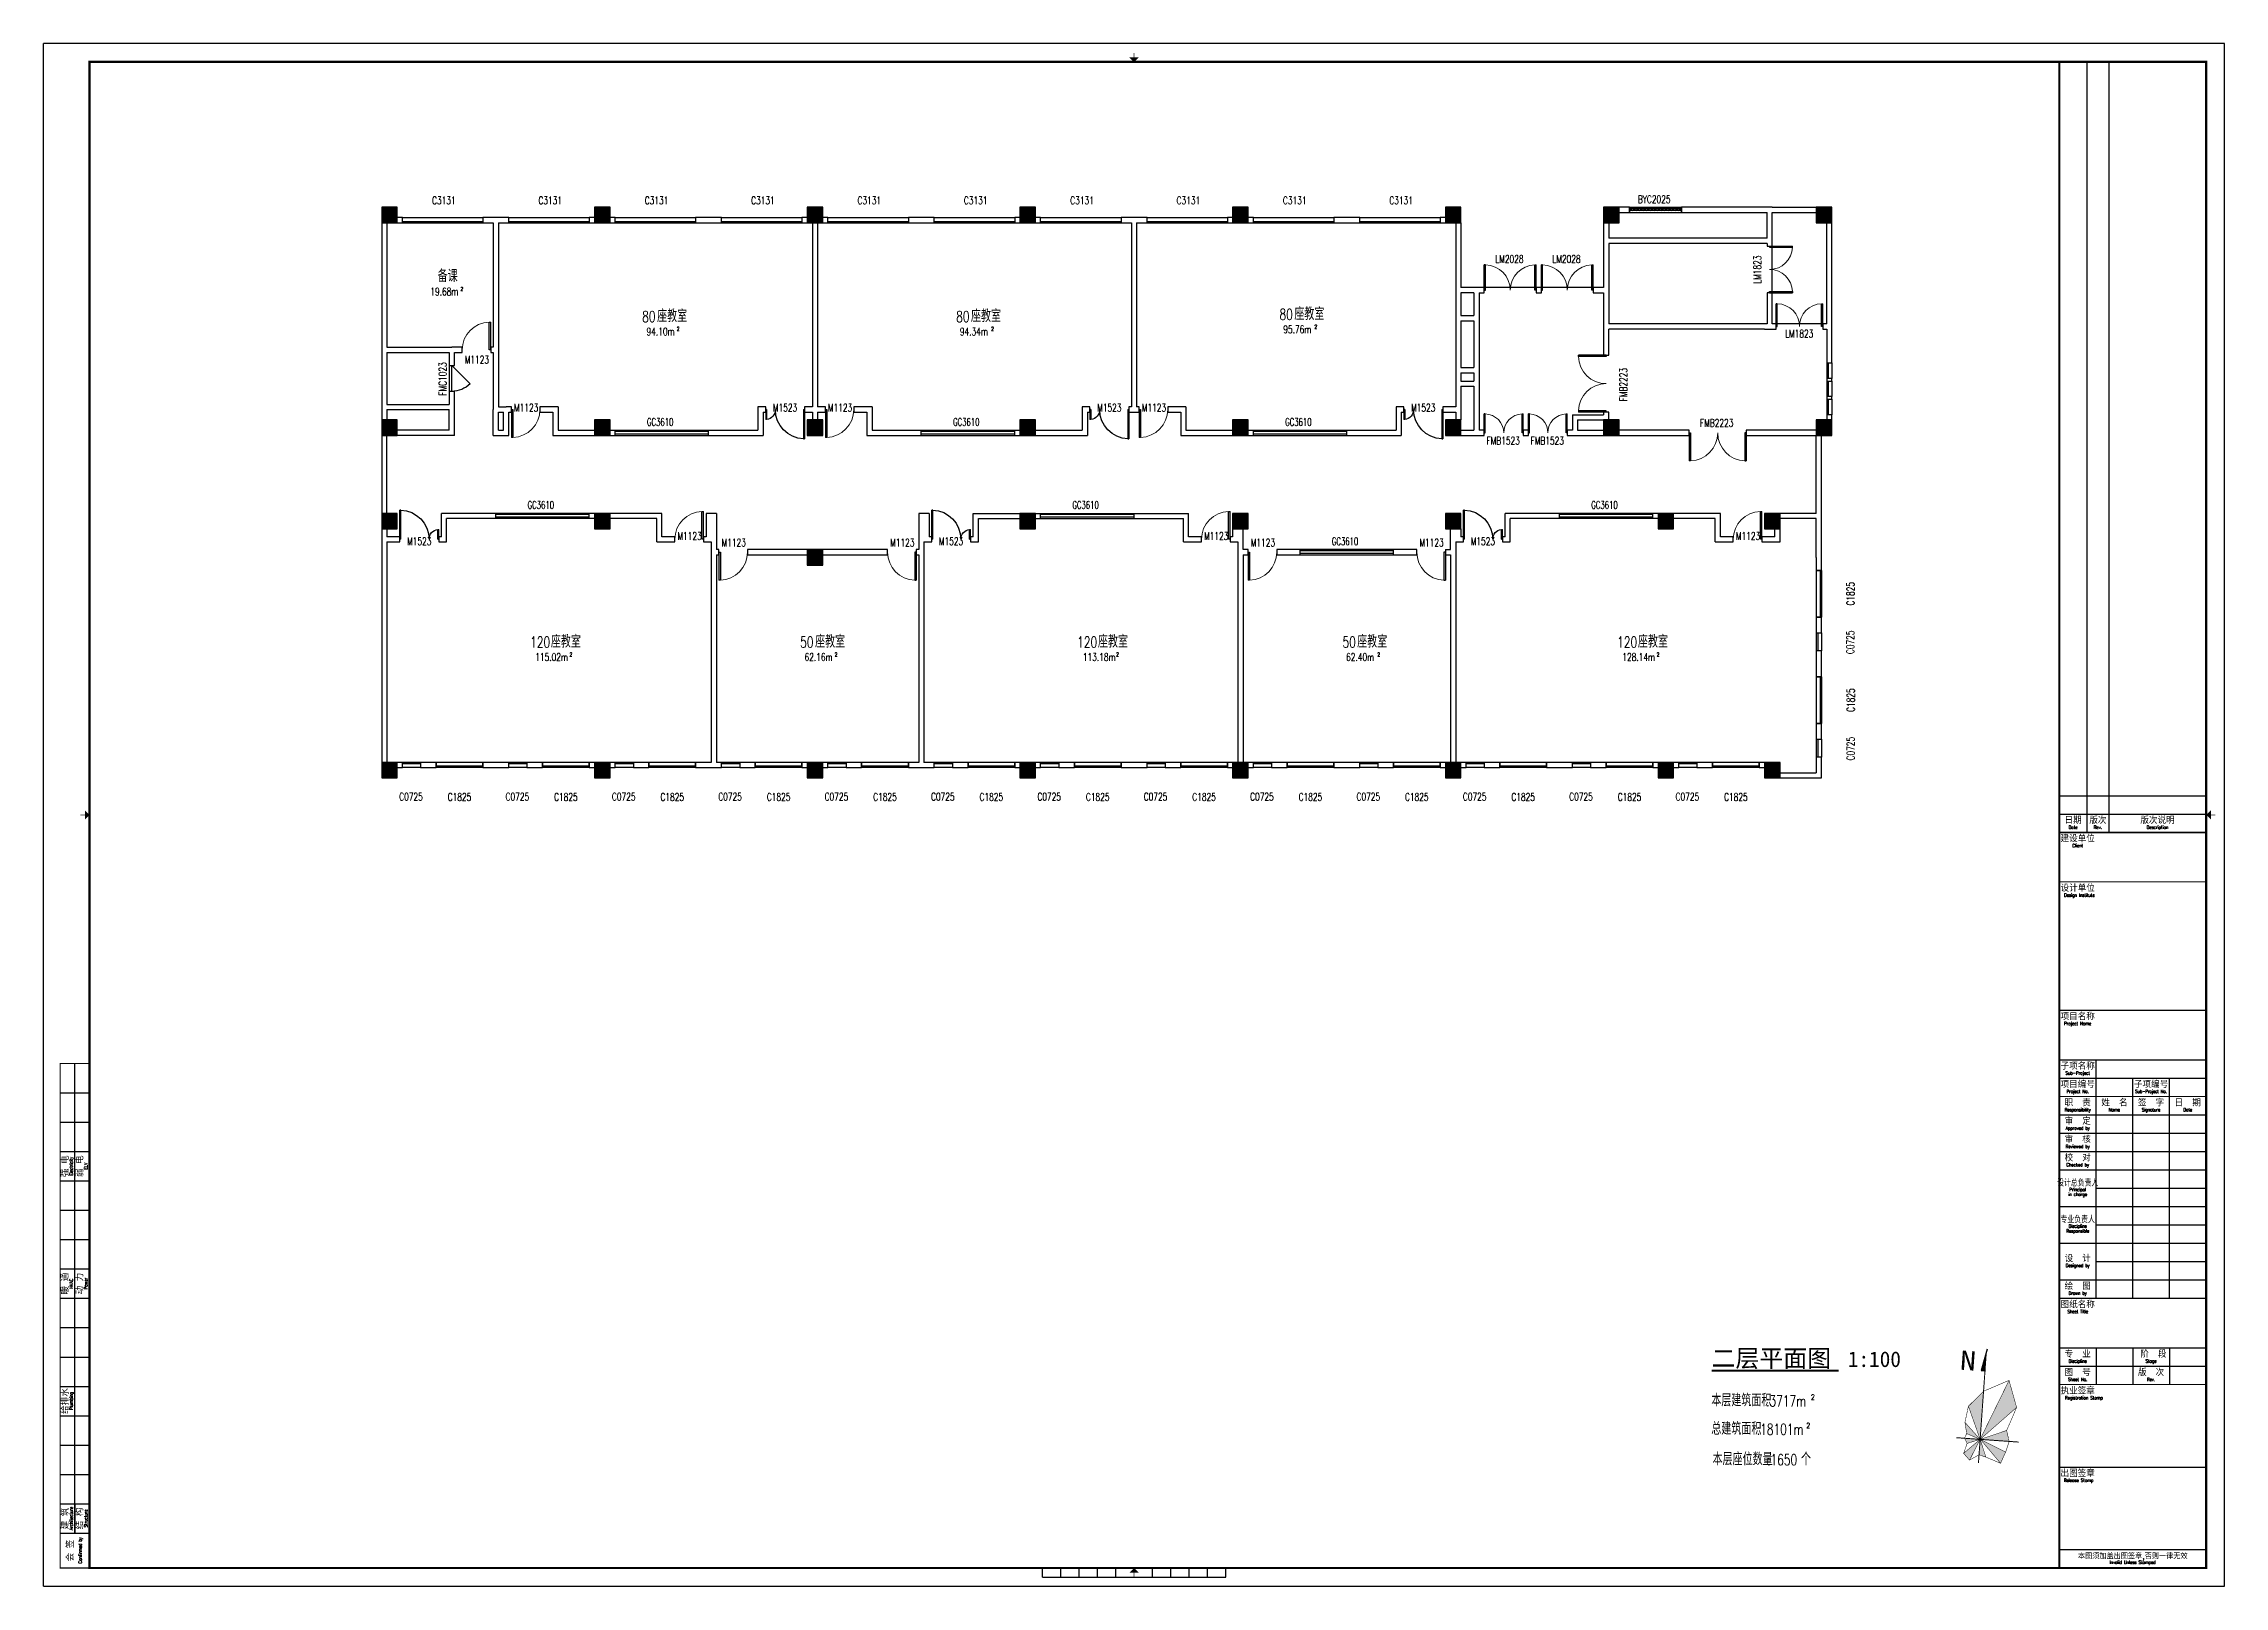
# Model space of a CAD drawing. Header units: millimetres. Extents: x 0 to 192117, y 0 to 134316.
# Drawn here: x 0 to 84062, y 74857 to 134316 of the extents above; entities that cross this region are included whole.
import ezdxf
from ezdxf.enums import TextEntityAlignment as Align

# ---------------------------------------------------------------- set-up
doc = ezdxf.new("R2010")
doc.units = ezdxf.units.MM
doc.linetypes.add('DASH', pattern=[0.35, 0.25, -0.1])
for name, color, linetype in [('COLUMN', 242, 'Continuous'), ('DIM_SYMB', 3, 'Continuous'), ('DOOR', 242, 'Continuous'), ('DOOR_FIRE_TEXT', 7, 'Continuous'), ('FRAME', 7, 'Continuous'), ('PUB_HATCH', 8, 'Continuous'), ('PUB_TEXT', 7, 'Continuous'), ('SPACE', 7, 'Continuous'), ('WALL', 152, 'Continuous'), ('WINDOW', 122, 'Continuous'), ('WINDOW_TEXT', 7, 'Continuous')]:
    doc.layers.add(name, color=color, linetype=linetype)
doc.styles.add('_TCH_DIM', font='SIMPLEX', dxfattribs={"bigfont": 'GBCBIG'})
doc.styles.add('_TCH_SPACE', font='SIMPLEX', dxfattribs={"height": 5, "bigfont": 'GBCBIG'})
doc.styles.add('_TCH_WINDOW', font='SIMPLEX', dxfattribs={"height": 3.5, "bigfont": 'GBCBIG'})
doc.styles.add('TKZ1_tjhts.shx', font='tjromant.shx', dxfattribs={"bigfont": 'tjhts.shx'})
doc.styles.add('TKZ2_tjkts.shx', font='tjromant.shx', dxfattribs={"bigfont": 'tjkts.shx'})
doc.styles.add('仿宋单线', font='tjromans.shx', dxfattribs={"width": 0.65, "bigfont": 'tjhztxt.shx'})
doc.styles.add('竖标题', font='simhei.ttf')
doc.styles.add('黑体', font='simhei.ttf')

msp = doc.modelspace()

# ---------------------------------------------------------------- texts
at = {"layer": 'PUB_TEXT', "style": '黑体'}
for s, height, p in [('二层平面图', 675.9, (64294, 83313)), ('1:100', 600.8, (69550, 83313))]:
    msp.add_text(s, height=height, dxfattribs=at).set_placement(p)
at = {"layer": 'PUB_TEXT', "color": 0, "style": '_TCH_DIM'}
for s, height, p in [('本层建筑面积', 482.3, (64286, 81794, 0)), ('总建筑面积', 482.3, (64286, 80699, 0)), ('本层座位数量', 482.3, (64334, 79526, 0)), ('个', 482, (67740, 79526, 0))]:
    msp.add_text(s, height=height, dxfattribs=at).set_placement(p)
at = {"layer": 'PUB_TEXT', "color": 0, "style": '_TCH_DIM', "width": 0.705882}
for s, height, p in [(':3717m', 425, (66393, 81794, 0)), ('2', 212, (68121, 82044, 0)), (':18101m', 425, (66042, 80699, 0)), ('2', 212, (67942, 80949, 0)), (':1650', 425, (66440, 79526, 0))]:
    msp.add_text(s, height=height, dxfattribs=at).set_placement(p)
at = {"layer": 'SPACE', "style": '_TCH_SPACE'}
for s, p in [('备课', (15190, 125124)), ('座教室', (23649, 123583)), ('座教室', (35747, 123583)), ('座教室', (48212, 123665)), ('座教室', (19553, 111036)), ('座教室', (29738, 111036)), ('座教室', (40642, 111036)), ('座教室', (50634, 111036)), ('座教室', (61456, 111036))]:
    msp.add_text(s, height=482.3, dxfattribs=at).set_placement(p)
at = {"layer": 'SPACE', "style": '_TCH_SPACE', "width": 0.705882}
for s, height, p in [('19.68m', 297.5, (14908, 124612)), ('2', 149, (16068, 124787)), ('80', 425, (23078, 123583)), ('80', 425, (35176, 123583)), ('80', 425, (47641, 123665)), ('94.10m', 297.5, (23243, 123071)), ('2', 149, (24403, 123246)), ('94.34m', 297.5, (35321, 123071)), ('2', 149, (36521, 123246)), ('95.76m', 297.5, (47786, 123153)), ('2', 149, (48986, 123328)), ('120', 425, (18753, 111036)), ('50', 425, (29166, 111036)), ('120', 425, (39842, 111036)), ('50', 425, (50063, 111036)), ('120', 425, (60656, 111036)), ('115.02m', 297.5, (18952, 110524)), ('2', 149, (20272, 110699)), ('62.16m', 297.5, (29332, 110524)), ('2', 149, (30492, 110699)), ('113.18m', 297.5, (40062, 110524)), ('2', 149, (41342, 110699)), ('62.40m', 297.5, (50208, 110524)), ('2', 149, (51408, 110699)), ('128.14m', 297.5, (60856, 110524)), ('2', 149, (62176, 110699))]:
    msp.add_text(s, height=height, dxfattribs=at).set_placement(p)

# ---------------------------------------------------------------- blocks, each defined once
blk = doc.blocks.new('TJAD_TK_A0_A')
at = {"layer": 'FRAME'}
for p, q in [((1188.9, 841.1), (-0.1, 841.1)), ((-0.1, 0.1), (-0.1, 841.1)), ((1188.9, 0.1), (1188.9, 841.1)), ((1113.9, 831.1), (1113.9, 411.1)), ((1125.9, 831.1), (1125.9, 411.1)), ((1098.9, 431.1), (1178.9, 431.1)), ((1098.9, 421.1), (1178.9, 421.1)), ((1098.9, 411.1), (1178.9, 411.1)), ((1098.9, 287.1), (1178.9, 287.1)), ((1118.9, 157.1), (1118.9, 287.1)), ((16.9, 29.1), (16.9, 285.1)), ((1098.9, 277.1), (1178.9, 277.1)), ((1138.9, 157.1), (1138.9, 277.1)), ((1158.9, 157.1), (1158.9, 277.1)), ((8.9, 269.1), (24.9, 269.1)), ((8.9, 253.1), (24.9, 253.1)), ((1098.9, 257.1), (1178.9, 257.1)), ((1098.9, 247.1), (1178.9, 247.1)), ((8.9, 237.1), (24.9, 237.1)), ((1098.9, 237.1), (1178.9, 237.1)), ((1098.9, 227.1), (1178.9, 227.1)), ((8.9, 221.1), (24.9, 221.1)), ((1118.9, 217.1), (1178.9, 217.1)), ((8.9, 205.1), (24.9, 205.1)), ((1098.9, 207.1), (1178.9, 207.1)), ((1118.9, 197.1), (1178.9, 197.1)), ((8.9, 189.1), (24.9, 189.1)), ((1098.9, 187.1), (1178.9, 187.1)), ((8.9, 173.1), (24.9, 173.1)), ((1098.9, 167.1), (1178.9, 167.1)), ((1118.9, 177.1), (1178.9, 177.1)), ((8.9, 157.1), (24.9, 157.1)), ((8.9, 141.1), (24.9, 141.1)), ((8.9, 125.1), (24.9, 125.1)), ((1098.9, 130.1), (1178.9, 130.1)), ((1098.9, 120.1), (1178.9, 120.1)), ((1118.9, 130.1), (1118.9, 110.1)), ((1138.9, 130.1), (1138.9, 110.1)), ((1158.9, 130.1), (1158.9, 110.1)), ((8.9, 109.1), (24.9, 109.1)), ((8.9, 93.1), (24.9, 93.1)), ((8.9, 77.1), (24.9, 77.1)), ((8.9, 61.1), (24.9, 61.1)), ((1098.9, 65.1), (1178.9, 65.1)), ((8.9, 45.1), (24.9, 45.1)), ((16.9, 45.1), (16.9, 29.1)), ((8.9, 29.1), (24.9, 29.1)), ((1098.9, 20.1), (1178.9, 20.1)), ((-0.1, 0.1), (1188.9, 0.1)), ((544.4, 5.1), (544.4, 10.1)), ((544.4, 5.1), (644.4, 5.1)), ((554.4, 5.1), (554.4, 10.1)), ((564.4, 5.1), (564.4, 10.1)), ((574.4, 5.1), (574.4, 10.1)), ((584.4, 5.1), (584.4, 10.1)), ((604.4, 5.1), (604.4, 10.1)), ((614.4, 5.1), (614.4, 10.1)), ((624.4, 5.1), (624.4, 10.1)), ((634.4, 5.1), (634.4, 10.1)), ((644.4, 5.1), (644.4, 10.1))]:
    blk.add_line(p, q, dxfattribs=at)
for points, const_width in [([(594.4, 833.5), (594.4, 836)], 0.3), ([(1098.9, 831.1), (1098.9, 10.1)], 1), ([(22.4, 420.6), (19.9, 420.6)], 0.3), ([(1181.5, 420.6), (1184, 420.6)], 0.3), ([(1098.9, 411.1), (1178.9, 411.1)], 0.6), ([(1098.9, 384.1), (1178.9, 384.1)], 0.6), ([(1098.9, 314.1), (1178.9, 314.1)], 0.6), ([(24.9, 10.1), (8.9, 10.1), (8.9, 285.1), (24.9, 285.1)], 0.6), ([(1098.9, 267.1), (1178.9, 267.1)], 0.6), ([(1098.9, 157.1), (1178.9, 157.1)], 0.6), ([(1098.9, 110.1), (1178.9, 110.1)], 0.6), ([(594.4, 7.6), (594.4, 5.1)], 0.3)]:
    blk.add_lwpolyline(points, dxfattribs=dict(at, const_width=const_width))
at = {"layer": 'FRAME', "const_width": 1.2}
blk.add_lwpolyline([(1178.9, 10.1), (1178.9, 831.1), (24.9, 831.1), (24.9, 10.1)], close=True, dxfattribs=at)
at = {"layer": 'FRAME'}
for points in [[(591.9, 833.5), (596.9, 833.5), (594.4, 831)], [(22.4, 418.1), (22.4, 423.1), (24.9, 420.6)], [(1181.5, 418.1), (1181.5, 423.1), (1179, 420.6)], [(596.9, 7.6), (591.9, 7.6), (594.4, 10.1)]]:
    blk.add_solid(points, dxfattribs=at)
at = {"style": 'TKZ1_tjhts.shx'}
for tag, p, height, flags in [('ClientChinese_001', (977.8, 443.6), 5, 8), ('ClientChinese_002', (1013.7, 434.7), 5, 8), ('DescriptionChineseA_001', (1089.5, 425.9), 3.6, 8), ('RevA', (1115.2, 424.6), 3, 8), ('ProjectNameChinese_001', (992.7, 296.2), 5, 8), ('SubProjectChinese_001', (1095, 282.7), 3, 8), ('SubProjectNo', (1158.7, 271.3), 3, 8), ('ApprovedBy', (1120.4, 250.3), 3.6, 8), ('ApprovedBySignPos', (1139.5, 247.8), 3.6, 9), ('ReviewedBy', (1120.4, 240.4), 3.6, 8), ('ReviewedBySignPos', (1139.6, 238.1), 3.6, 9), ('CheckedBy', (1120.4, 230.6), 3.6, 8), ('CheckedBySignPos', (1139, 228.1), 3.6, 9), ('PrincipalInCharge1', (1120.4, 219.9), 3.6, 8), ('PrincipalInCharge2', (1120.4, 210.4), 3.6, 8), ('PrincipalInCharge1SignPos', (1138.8, 217.2), 3.6, 9), ('DisciplineResponsible1', (1120.4, 200.1), 3.6, 8), ('PrincipalInCharge2SignPos', (1138.6, 207.7), 3.6, 9), ('DisciplineResponsible2', (1120.4, 190.1), 3.6, 8), ('DisciplineResponsible2SignPos', (1139, 187.6), 3.6, 9), ('DisciplineResponsible1SignPos', (1139.2, 197.4), 3.6, 9), ('DesignedBy1', (1120.4, 180.5), 3.6, 8), ('DesignedBy1SignPos', (1138.5, 177.7), 3.6, 9), ('DesignedBy2', (1120.4, 169.8), 3.6, 8), ('DesignedBy2SignPos', (1138.7, 167.2), 3.6, 9), ('DrawnBy', (1120.4, 160.2), 3.6, 8), ('DrawnBySignPos', (1138.7, 157.8), 3.6, 9), ('DisciplineChinese', (1119.2, 125.8), 3.6, 8), ('DisciplineEnglish', (1119.4, 122.2), 2.2, 8), ('StageChinese', (1158.8, 125.4), 3.6, 8), ('StageEnglish', (1158.9, 121.7), 2.2, 8), ('SheetNo', (1118.9, 114), 3, 8), ('Rev2', (1158.9, 113.6), 3, 8)]:
    blk.add_attdef(tag, p, '', height=height, dxfattribs=dict(at, flags=flags))
at = {"style": 'TKZ1_tjhts.shx', "width": 0.7, "flags": 8}
for tag, p, height in [('DateA', (1099.4, 424.6), 3), ('ProjectNo', (1119.3, 270.6), 3), ('ApprovedByDate', (1159.9, 250.4), 3.6), ('ReviewedByDate', (1159.9, 241), 3.6), ('CheckedByDate', (1159.9, 230.4), 3.6), ('PrincipalInCharge1Date', (1159.9, 220.4), 3.6), ('PrincipalInCharge2Date', (1159.9, 210.6), 3.6), ('DisciplineResponsible1Date', (1159.9, 200), 3.6), ('DisciplineResponsible2Date', (1159.9, 190.4), 3.6), ('DesignedBy1Date', (1159.9, 179.9), 3.6), ('DesignedBy2Date', (1159.9, 169.4), 3.6), ('DrawnByDate', (1159.9, 159.8), 3.6)]:
    blk.add_attdef(tag, p, '', height=height, dxfattribs=at)
at = {"style": 'TKZ1_tjhts.shx', "flags": 8}
for tag, height, p in [('DescriptionEnglishA', 2.2, (1150.8, 423.3)), ('ClientEnglish', 3, (1139.5, 390.6)), ('ProjectNameEnglish', 3, (1142, 290.3)), ('SubProjectEnglish', 2.2, (1148.8, 279.7)), ('SheetTitleEnglish', 3, (1142.8, 135.3))]:
    blk.add_attdef(tag, text='', height=height, dxfattribs=at).set_placement(p, align=Align.MIDDLE_CENTER)
at = {"style": 'TKZ1_tjhts.shx', "flags": 9}
for tag, p in [('Electricity3SignPos', (15.7, 269.9)), ('Electricity2SignPos', (15.7, 253.1)), ('ELV3SignPos', (23.5, 269.6)), ('ELV2SignPos', (23.5, 252.8)), ('Electricity1SignPos', (15.6, 237.8)), ('ELV1SignPos', (23.4, 237.5)), ('HVAC3SignPos', (15, 205.9)), ('Power3SignPos', (23.2, 205.9)), ('HVAC2SignPos', (15.1, 189.2)), ('Power2SignPos', (23.4, 189.5)), ('HVAC1SignPos', (15.9, 173.2)), ('Power1SignPos', (23.8, 173.2)), ('Plumbing3SignPos', (16.1, 141.1)), ('Structure7SignPos', (23.2, 141.1)), ('Plumbing2SignPos', (14.8, 125.6)), ('Structure6SignPos', (23, 125.9)), ('Plumbing1SignPos', (15.7, 109.1)), ('Structure5SignPos', (23, 110.1)), ('Structure4SignPos', (23, 93.8)), ('Architecture3SignPos', (16.1, 77.1)), ('Structure3SignPos', (22.7, 77.5)), ('Architecture2SignPos', (15.8, 61.2)), ('Structure2SignPos', (23.1, 62)), ('Architecture1SignPos', (16.9, 45.1)), ('Structure1SignPos', (23.1, 45.9))]:
    blk.add_attdef(tag, p, '', height=2.5, rotation=90, dxfattribs=at)
at = {"style": 'TKZ1_tjhts.shx', "flags": 8}
blk.add_attdef('SheetTitleChinese', text='', height=5, dxfattribs=at).set_placement((1140.4, 148.1), align=Align.TOP_CENTER)
at = {"layer": 'FRAME', "style": 'TKZ2_tjkts.shx'}
for s, height, p in [('日期', 3.6, (1106.4, 417.6)), ('版次', 3.6, (1119.9, 417.6)), ('版次说明', 3.6, (1152.4, 417.6)), ('建设单位', 3.6, (1108.9, 407.6)), ('设计单位', 3.6, (1108.9, 380.6)), ('项目名称', 3.6, (1108.9, 310.6)), ('子项名称', 3.6, (1108.9, 283.6)), ('项目编号', 3.6, (1108.9, 273.6)), ('子项编号', 3.6, (1148.9, 273.6)), ('职  责', 3.6, (1108.9, 263.6)), ('姓  名', 3.6, (1128.9, 263.6)), ('签  字', 3.6, (1148.9, 263.6)), ('日  期', 3.6, (1168.9, 263.6)), ('审  定', 3.6, (1108.9, 253.6)), ('审  核', 3.6, (1108.9, 243.6)), ('校  对', 3.6, (1108.9, 233.6)), ('设  计', 3.6, (1108.9, 178.7)), ('图纸名称', 3.6, (1108.9, 153.6)), ('绘  图', 3.6, (1108.9, 163.6)), ('专  业', 3.6, (1108.9, 126.6)), (' 阶  段', 3.6, (1148.9, 126.6)), ('执业签章', 3.6, (1108.9, 106.6)), ('图  号', 3.6, (1108.9, 116.6)), ('版  次', 3.6, (1148.9, 116.6)), ('出图签章', 3.6, (1108.9, 61.6)), ('本图须加盖出图签章,否则一律无效', 3, (1138.9, 16.5))]:
    blk.add_text(s, height=height, dxfattribs=at).set_placement(p, align=Align.MIDDLE_CENTER)
for s, height, width, p in [('Date', 1.8, 0.8, (1106.4, 413.9)), ('Client', 1.8, 0.8, (1108.9, 403.9)), ('Rev.', 1.8, 0.8, (1119.9, 413.9)), ('Description', 1.8, 0.8, (1152.4, 413.9)), ('Design Institute', 1.8, 0.8, (1109.8, 376.9)), ('Project Name', 1.8, 0.8, (1108.9, 306.9)), ('Sub-Project', 1.8, 0.8, (1108.9, 279.9)), ('Project No.', 1.8, 0.8, (1108.9, 269.9)), ('Sub-Project No.', 1.8, 0.7, (1148.9, 269.9)), ('Responsibility', 1.8, 0.8, (1108.9, 259.9)), ('Approved by', 1.8, 0.8, (1108.9, 249.9)), ('Name', 1.8, 0.8, (1128.9, 259.9)), ('Signature', 1.8, 0.8, (1148.9, 259.9)), ('Date', 1.8, 0.8, (1168.9, 259.9)), ('Reviewed by', 1.8, 0.8, (1108.9, 239.9)), ('Checked by', 1.8, 0.8, (1108.9, 229.9)), ('设计总负责人', 3.6, 0.8, (1108.9, 219.9)), ('in charge', 1.8, 0.8, (1108.9, 213.8)), ('Principal', 1.8, 0.8, (1108.9, 216.4)), ('专业负责人', 3.6, 0.8, (1108.9, 199.9)), ('Responsible', 1.8, 0.8, (1108.9, 193.8)), ('Discipline', 1.8, 0.8, (1108.9, 196.5)), ('Designed by', 1.8, 0.8, (1108.9, 175)), ('Drawn by', 1.8, 0.8, (1108.9, 159.9)), ('Sheet Title', 1.8, 0.8, (1108.9, 149.9)), ('Discipline', 1.8, 0.8, (1108.9, 122.9)), ('Stage', 1.8, 0.8, (1148.9, 122.9)), ('Sheet No.', 1.8, 0.8, (1108.9, 112.9)), ('Rev.', 1.8, 0.8, (1148.9, 112.9)), ('Registration Stamp', 1.8, 0.8, (1112.3, 102.9)), ('Release Stamp', 1.8, 0.8, (1109.4, 57.9)), ('Invalid Unless Stamped', 1.8, 0.8, (1138.9, 13.2))]:
    blk.add_text(s, height=height, dxfattribs=dict(at, width=width)).set_placement(p, align=Align.MIDDLE_CENTER)
for s, p in [('强 电', (11.7, 229.1)), ('弱 电', (19.7, 229.1)), ('暖 通', (11.7, 165.1)), ('动 力', (19.7, 165.1)), ('给排水', (11.7, 101.1)), ('建 筑', (11.7, 37.1)), ('结 构', (19.7, 37.1)), ('会 签', (14.5, 19.6))]:
    blk.add_text(s, height=3.6, rotation=90, dxfattribs=at).set_placement(p, align=Align.MIDDLE_CENTER)
at = {"layer": 'FRAME', "style": 'TKZ2_tjkts.shx', "width": 0.8}
for s, p in [('Electricity', (14.9, 229.1)), ('ELV', (22.9, 229.1)), ('HVAC', (14.9, 165.1)), ('Power', (22.9, 165.1)), ('Plumbing', (14.9, 101.1)), ('Architecture', (14.9, 37.1)), ('Structure', (22.9, 37.1)), ('Confirmed by', (19.8, 19.7))]:
    blk.add_text(s, height=1.8, rotation=90, dxfattribs=at).set_placement(p, align=Align.MIDDLE_CENTER)
blk = doc.blocks.new('n')
at = {"layer": 'FRAME', "ltscale": 0.25}
blk.add_hatch(color=256, dxfattribs=at).paths.add_polyline_path([(0.5, 117.7), (-4, 95.2), (0.5, 95.2)])
at = {"layer": 'FRAME'}
h = blk.add_hatch(color=0, dxfattribs=at)
h.paths.add_polyline_path([(30.1, 24.4), (26.7, 35.5), (0.2, 24.5), (0.3, 24.4)])
h.paths.add_polyline_path([(0.3, 24.4), (22.8, 1.2), (27.2, 13.1)])
h.paths.add_polyline_path([(0, 8.5), (7.3, 6.5), (0, 24.4)])
h.paths.add_polyline_path([(0, 24.4), (-16, 8.8), (-9.4, 2.2)])
h.paths.add_polyline_path([(0, 24.4), (-16.2, 24.4), (-13.1, 19.3)])
h.paths.add_polyline_path([(-14.3, 29.4), (0, 24.4), (-16.9, 40.8)])
h.paths.add_polyline_path([(0, 74.3), (-14.5, 57.7), (0, 24.4)])
blk.add_hatch(color=0, dxfattribs=at).paths.add_polyline_path([(35.3, 60), (25.5, 87.3), (0, 24.4)])
at = {"layer": 'FRAME', "ltscale": 0.25}
blk.add_lwpolyline([(0.5, 117.9), (-4, 95.4), (0.5, 95.4)], dxfattribs=at)
at = {"layer": 'FRAME', "const_width": 1, "flags": 128}
for points in [[(0, 95.3), (0, 0)], [(-24.8, 24.4), (39.8, 24.4)]]:
    blk.add_lwpolyline(points, dxfattribs=at)
at = {"layer": 'FRAME', "color": 0, "const_width": 0.5}
blk.add_lwpolyline([(-16.2, 24.4), (-14.3, 29.4), (-16.9, 40.8), (-14.5, 57.7), (0, 74.3), (25.5, 87.3), (35.3, 60), (26.7, 35.5), (30.1, 24.4), (27.2, 13.1), (22.8, 1.2), (7.3, 6.5), (0, 8.5), (-9.4, 2.2), (-16, 8.8), (-13.1, 19.3)], close=True, dxfattribs=at)
for points in [[(25.5, 87.3), (0, 24.4)], [(-14.5, 57.7), (0, 24.4)], [(35.3, 60), (0, 24.4)], [(-16.9, 40.8), (0, 24.4)], [(0, 24.4), (-16, 8.8)], [(-14.3, 29.4), (0, 24.4)], [(-13.1, 19.3), (0, 24.4)], [(-9.4, 2.2), (0, 24.4)], [(26.7, 35.5), (0, 24.4)], [(0, 24.4), (7.3, 6.5)], [(0.2, 24.5), (22.8, 1.2)], [(0.3, 24.4), (27.2, 13.1)]]:
    blk.add_lwpolyline(points, dxfattribs=at)
at = {"layer": 'FRAME', "style": '竖标题', "width": 1.2}
blk.add_text('N', height=20, dxfattribs=at).set_placement((-26.3, 94.8))
blk = doc.blocks.new('WD-HIGH')
at = {"layer": 'WINDOW'}
for p, q in [((1050564, 1525426), (1050564, 1525626)), ((1054164, 1525426), (1054164, 1525626))]:
    blk.add_line(p, q, dxfattribs=at)
at = {"layer": 'WINDOW', "linetype": 'DASH', "extrusion": (0, 0, -1)}
for p, q in [((1054164, 1525576), (1050564, 1525576)), ((1054164, 1525476), (1050564, 1525476))]:
    blk.add_line(p, q, dxfattribs=at)
at = {"layer": 'WINDOW_TEXT', "style": '仿宋单线', "width": 0.65}
blk.add_text('GC3610', height=300, dxfattribs=at).set_placement((1051788, 1525799))
blk = doc.blocks.new('$WINLIB2D$00000004')
at = {"color": 0}
for points in [[(-0.5, 0.5), (-0.5, -0.5)], [(-0.5, 0.5), (0.5, 0.5)], [(0.5, -0.5), (0.5, 0.5)], [(-0.5, 0.241), (0.5, 0.241)], [(-0.5, -0.5), (0.5, -0.5)]]:
    blk.add_lwpolyline(points, dxfattribs=at)
blk = doc.blocks.new('$DorLib2D$00000002')
for p, q in [((-0.5, 0), (-0.5, 0.4875)), ((-0.475, 0.4875), (-0.5, 0.4875)), ((-0.475, 0), (-0.475, 0.4875)), ((0.475, 0), (0.475, 0.4875)), ((0.475, 0.4875), (0.5, 0.4875)), ((0.5, 0), (0.5, 0.4875)), ((-0.5, 0), (-0.475, 0)), ((0.5, 0), (0.475, 0))]:
    blk.add_line(p, q)
at = {"lineweight": 13}
for centre, start, end in [((-0.4875, 0), 0, 88.53072), ((0.4875, 0), 91.46928, 180)]:
    blk.add_arc(centre, 0.4875, start, end, dxfattribs=at)
blk = doc.blocks.new('_FZH')
blk.add_lwpolyline([(-0.5, -0.5), (0.5, -0.5), (0.5, 0.5), (-0.5, 0.5)], close=True)
at = {"layer": 'PUB_HATCH'}
blk.add_solid([(-0.5, -0.5), (0.5, -0.5), (-0.5, 0.5), (0.5, 0.5)], dxfattribs=at)
blk = doc.blocks.new('$DorLib2D$00000001')
for p, q in [((0.45, 0.975), (0.5, 0.975)), ((0.45, 0), (0.45, 0.975)), ((0.5, 0), (0.5, 0.975)), ((0.5, 0), (0.45, 0))]:
    blk.add_line(p, q)
at = {"lineweight": 13}
blk.add_arc((0.475, 0), 0.975, 91.46928, 180, dxfattribs=at)
blk = doc.blocks.new('$DorLib2D$00000225')
at = {"color": 0}
for p, q in [((0.475, -0.001), (0.475, 0.752)), ((0.475, 0.752), (0.5, 0.752)), ((0.5, -0.001), (0.5, 0.752)), ((-0.5, 0), (-0.5, 0.252)), ((-0.475, 0.252), (-0.5, 0.252)), ((-0.475, 0), (-0.475, 0.252)), ((-0.475, 0), (-0.5, 0)), ((0.475, -0.001), (0.5, -0.001))]:
    blk.add_line(p, q, dxfattribs=at)
for centre, radius, start, end in [((0.505, -0.002), 0.755, 92.2493, 179.7238), ((-0.501, 0.003), 0.251, 359.7899, 84.0974)]:
    blk.add_arc(centre, radius, start, end, dxfattribs=at)
blk = doc.blocks.new('$WINLIB2D$00000039')
at = {"color": 0}
for points in [[(-0.5, 0.5), (-0.5, -0.5)], [(0.5, 0.5), (-0.5, 0.5)], [(0.5, -0.5), (0.5, 0.5)], [(-0.5, 0.167), (0.5, 0.167)], [(-0.452, -0.167), (-0.5, 0.084)], [(-0.384, -0.167), (-0.448, 0.167)], [(-0.316, -0.167), (-0.38, 0.167)], [(-0.248, -0.167), (-0.312, 0.167)], [(-0.18, -0.167), (-0.244, 0.167)], [(-0.112, -0.167), (-0.176, 0.167)], [(-0.044, -0.167), (-0.108, 0.167)], [(0.024, -0.167), (-0.04, 0.167)], [(0.092, -0.167), (0.028, 0.167)], [(0.16, -0.167), (0.096, 0.167)], [(0.228, -0.167), (0.164, 0.167)], [(0.296, -0.167), (0.232, 0.167)], [(0.364, -0.167), (0.3, 0.167)], [(0.432, -0.167), (0.368, 0.167)], [(0.5, -0.167), (0.436, 0.167)], [(-0.5, -0.167), (0.5, -0.167)], [(0.5, -0.5), (-0.5, -0.5)]]:
    blk.add_lwpolyline(points, dxfattribs=at)
blk = doc.blocks.new('$DorLib2D$00000114')
at = {"color": 0}
blk.add_line((0.5, 0), (-0.207, 0.707), dxfattribs=at)
blk.add_arc((0.5, 0), 1, 135, 180, dxfattribs=at)

# ---------------------------------------------------------------- linework, layer by layer
at = {"layer": 'DIM_SYMB', "const_width": 70}
msp.add_lwpolyline([(64294, 83173), (69190, 83173)], dxfattribs=at)
at = {"layer": 'DOOR'}
msp.add_line((15733, 120913), (15733, 121913), dxfattribs=at)
at = {"layer": 'WALL'}
for p, q in [((61133, 128013), (60733, 128013)), ((60733, 127813), (61133, 127813)), ((61133, 127813), (61133, 128013)), ((66633, 128013), (63133, 128013)), ((63133, 128013), (63133, 127813)), ((63133, 127813), (66433, 127813)), ((66433, 126813), (66433, 127813)), ((66633, 128013), (68333, 128013)), ((66633, 126733), (66633, 127813)), ((66633, 127813), (68333, 127813)), ((13033, 127413), (13033, 122513)), ((13233, 127413), (13233, 122613)), ((13833, 127613), (13633, 127613)), ((13633, 127413), (13833, 127413)), ((13833, 127413), (13833, 127613)), ((17433, 127613), (16933, 127613)), ((16933, 127613), (16933, 127413)), ((16933, 127413), (17333, 127413)), ((17333, 127413), (17333, 122613)), ((17933, 127613), (17433, 127613)), ((17533, 127413), (17933, 127413)), ((17533, 127413), (17533, 122513)), ((17933, 127413), (17933, 127613)), ((21233, 127613), (21033, 127613)), ((21033, 127613), (21033, 127413)), ((21033, 127413), (21233, 127413)), ((22033, 127613), (21833, 127613)), ((21833, 127413), (22033, 127413)), ((22033, 127413), (22033, 127613)), ((26133, 127613), (25133, 127613)), ((25133, 127613), (25133, 127413)), ((25133, 127413), (26133, 127413)), ((26133, 127413), (26133, 127613)), ((29433, 127613), (29233, 127613)), ((29233, 127613), (29233, 127413)), ((29233, 127413), (29433, 127413)), ((29633, 127413), (29633, 120313)), ((29833, 127413), (29833, 120313)), ((30233, 127613), (30033, 127613)), ((30033, 127413), (30233, 127413)), ((30233, 127413), (30233, 127613)), ((34333, 127613), (33333, 127613)), ((33333, 127613), (33333, 127413)), ((33333, 127413), (34333, 127413)), ((34333, 127413), (34333, 127613)), ((37633, 127613), (37433, 127613)), ((37433, 127613), (37433, 127413)), ((37433, 127413), (37633, 127413)), ((38433, 127613), (38233, 127613)), ((38233, 127413), (38433, 127413)), ((38433, 127413), (38433, 127613)), ((42033, 127613), (41533, 127613)), ((41533, 127613), (41533, 127413)), ((41533, 127413), (41933, 127413)), ((41933, 127413), (41933, 120313)), ((42533, 127613), (42033, 127613)), ((42133, 127413), (42133, 120313)), ((42133, 127413), (42533, 127413)), ((42533, 127413), (42533, 127613)), ((45833, 127613), (45633, 127613)), ((45633, 127613), (45633, 127413)), ((45633, 127413), (45833, 127413)), ((46633, 127613), (46433, 127613)), ((46433, 127413), (46633, 127413)), ((46633, 127413), (46633, 127613)), ((50733, 127613), (49733, 127613)), ((49733, 127613), (49733, 127413)), ((49733, 127413), (50733, 127413)), ((50733, 127413), (50733, 127613)), ((54033, 127613), (53833, 127613)), ((53833, 127613), (53833, 127413)), ((53833, 127413), (54033, 127413)), ((54433, 127413), (54433, 124813)), ((54633, 127413), (54633, 124913)), ((60133, 127413), (60133, 126733)), ((60333, 127413), (60333, 126813)), ((68733, 123513), (68733, 127413)), ((68933, 123413), (68933, 127413)), ((60133, 126733), (60133, 124913)), ((66433, 126813), (60333, 126813)), ((66433, 126613), (60333, 126613)), ((60333, 126613), (60333, 124813)), ((66433, 126613), (66433, 126513)), ((66433, 126513), (66633, 126513)), ((66633, 126513), (66633, 126733)), ((54433, 124813), (54433, 123733)), ((55033, 124913), (54633, 124913)), ((54633, 124713), (54633, 123833)), ((55133, 124713), (54633, 124713)), ((55533, 124913), (55033, 124913)), ((55133, 124713), (55133, 123833)), ((55333, 124713), (55533, 124713)), ((55333, 124713), (55333, 123733)), ((55533, 124713), (55533, 124913)), ((57733, 124913), (57533, 124913)), ((57533, 124913), (57533, 124713)), ((57533, 124713), (57733, 124713)), ((57733, 124713), (57733, 124913)), ((60133, 124913), (59733, 124913)), ((59733, 124913), (59733, 124713)), ((59733, 124713), (60133, 124713)), ((60133, 124713), (60133, 123413)), ((60333, 124813), (60333, 123513)), ((66633, 124713), (66433, 124713)), ((66433, 124713), (66433, 123513)), ((66633, 123513), (66633, 124713)), ((54433, 123733), (54433, 121733)), ((54633, 123833), (55133, 123833)), ((54633, 123633), (55133, 123633)), ((54633, 123633), (54633, 121833)), ((55133, 123633), (55133, 121833)), ((55333, 123733), (55333, 122333)), ((60133, 123413), (60133, 122313)), ((66433, 123513), (60333, 123513)), ((60333, 122313), (60333, 123313)), ((66333, 123313), (60333, 123313)), ((66333, 123313), (66783, 123313)), ((66783, 123513), (66633, 123513)), ((66783, 123313), (66783, 123513)), ((68733, 123513), (68583, 123513)), ((68583, 123513), (68583, 123313)), ((68583, 123313), (68733, 123313)), ((68733, 123313), (68733, 122013)), ((68933, 122013), (68933, 123413)), ((13033, 122513), (13033, 120313)), ((13233, 122613), (15733, 122613)), ((13233, 122413), (15633, 122413)), ((13233, 122413), (13233, 120413)), ((15633, 122413), (15633, 121913)), ((15633, 121913), (15833, 121913)), ((16133, 122613), (15733, 122613)), ((15833, 122413), (16133, 122413)), ((15833, 121913), (15833, 122413)), ((16133, 122413), (16133, 122613)), ((17333, 122613), (17233, 122613)), ((17233, 122613), (17233, 122413)), ((17233, 122413), (17333, 122413)), ((17333, 122413), (17333, 120213)), ((17533, 122513), (17533, 120313)), ((55333, 122333), (55333, 121733)), ((60133, 122313), (60333, 122313)), ((68733, 122013), (68933, 122013)), ((54433, 121733), (54433, 121213)), ((54433, 121213), (54433, 120313)), ((54633, 121833), (55133, 121833)), ((54633, 121633), (54993, 121633)), ((54633, 121633), (54633, 121313)), ((54633, 121313), (55133, 121313)), ((54633, 121113), (55133, 121113)), ((54633, 121113), (54633, 120213)), ((54993, 121633), (55133, 121633)), ((55133, 121633), (55133, 121313)), ((55133, 121113), (55133, 119413)), ((55333, 121733), (55333, 121213)), ((55333, 121213), (55333, 119413)), ((68933, 121413), (68733, 121413)), ((68733, 121413), (68733, 121313)), ((68733, 121313), (68933, 121313)), ((68933, 121313), (68933, 121413)), ((13033, 120313), (13033, 119813)), ((13233, 120413), (15633, 120413)), ((13233, 120213), (15633, 120213)), ((13233, 120213), (13233, 119813)), ((15833, 120913), (15633, 120913)), ((15633, 120913), (15633, 120413)), ((15633, 119413), (15633, 120213)), ((15833, 120313), (15833, 120913)), ((15833, 119213), (15833, 120313)), ((17333, 119213), (17333, 120213)), ((17533, 120313), (17833, 120313)), ((18033, 120313), (17833, 120313)), ((18033, 120113), (18033, 120313)), ((19833, 120313), (19133, 120313)), ((19133, 120313), (19133, 120113)), ((19833, 120313), (19833, 119413)), ((27833, 120313), (27533, 120313)), ((27533, 120313), (27533, 119413)), ((27833, 120113), (27833, 120313)), ((29633, 120313), (29333, 120313)), ((29333, 120313), (29333, 120113)), ((30133, 120313), (29833, 120313)), ((30133, 120113), (30133, 120313)), ((31933, 120313), (31233, 120313)), ((31233, 120313), (31233, 120113)), ((31933, 120313), (31933, 119413)), ((40333, 120313), (40033, 120313)), ((40033, 120313), (40033, 119413)), ((40333, 120113), (40333, 120313)), ((41933, 120313), (41833, 120313)), ((41833, 120313), (41833, 120113)), ((42233, 120313), (42133, 120313)), ((42233, 120113), (42233, 120313)), ((44033, 120313), (43333, 120313)), ((43333, 120313), (43333, 120113)), ((44033, 120313), (44033, 119413)), ((52433, 120313), (52133, 120313)), ((52133, 120313), (52133, 119413)), ((52433, 120113), (52433, 120313)), ((54433, 120313), (53933, 120313)), ((53933, 120313), (53933, 120113)), ((54633, 120213), (54633, 119813)), ((68933, 120713), (68733, 120713)), ((68733, 120713), (68733, 120613)), ((68733, 120613), (68933, 120613)), ((68933, 120613), (68933, 120713)), ((15633, 119413), (13633, 119413)), ((17533, 120113), (17733, 120113)), ((17533, 119413), (17533, 120113)), ((17533, 119413), (17733, 119413)), ((17733, 119413), (17733, 120113)), ((17933, 119213), (17933, 120113)), ((17933, 120113), (18033, 120113)), ((19133, 120113), (19633, 120113)), ((19633, 120113), (19633, 119213)), ((19833, 119413), (21233, 119413)), ((21833, 119413), (27533, 119413)), ((27733, 120113), (27833, 120113)), ((27733, 120113), (27733, 119213)), ((29333, 120113), (29633, 120113)), ((29633, 120113), (29633, 119813)), ((29833, 120113), (30133, 120113)), ((29833, 120113), (29833, 119813)), ((31233, 120113), (31733, 120113)), ((31733, 120113), (31733, 119213)), ((31933, 119413), (37633, 119413)), ((38233, 119413), (40033, 119413)), ((40233, 120113), (40333, 120113)), ((40233, 120113), (40233, 119213)), ((41833, 120113), (42033, 120113)), ((42033, 120113), (42233, 120113)), ((43333, 120113), (43833, 120113)), ((43833, 120113), (43833, 119213)), ((44033, 119413), (45833, 119413)), ((46433, 119413), (52133, 119413)), ((52333, 120113), (52433, 120113)), ((52333, 120113), (52333, 119213)), ((53933, 120113), (54433, 120113)), ((54433, 120113), (54433, 119813)), ((54633, 119413), (55133, 119413)), ((55533, 119413), (55333, 119413)), ((55533, 119213), (55533, 119413)), ((57233, 119413), (57033, 119413)), ((57033, 119413), (57033, 119213)), ((57233, 119213), (57233, 119413)), ((58933, 119413), (58733, 119413)), ((58733, 119413), (58733, 119213)), ((58933, 120013), (60133, 120013)), ((58933, 120013), (58933, 119413)), ((59133, 119813), (60133, 119813)), ((59133, 119813), (59133, 119413)), ((59133, 119413), (60133, 119413)), ((60333, 120113), (60133, 120113)), ((60133, 120113), (60133, 120013)), ((60333, 119813), (60333, 120113)), ((63433, 119413), (60733, 119413)), ((63433, 119213), (63433, 119413)), ((68333, 119413), (65633, 119413)), ((65633, 119413), (65633, 119213)), ((68933, 120013), (68733, 120013)), ((68733, 120013), (68733, 119813)), ((68933, 119813), (68933, 120013)), ((13033, 119213), (13033, 116213)), ((13233, 116213), (13233, 119213)), ((15833, 119213), (13633, 119213)), ((17333, 119213), (17933, 119213)), ((19633, 119213), (21233, 119213)), ((21833, 119213), (27733, 119213)), ((31733, 119213), (37633, 119213)), ((38233, 119213), (40233, 119213)), ((43833, 119213), (45833, 119213)), ((46433, 119213), (52333, 119213)), ((54633, 119213), (55033, 119213)), ((55033, 119213), (55533, 119213)), ((57033, 119213), (57233, 119213)), ((58733, 119213), (59233, 119213)), ((59233, 119213), (60133, 119213)), ((60733, 119213), (63433, 119213)), ((65633, 119213), (68333, 119213)), ((68333, 116213), (68333, 119213)), ((68533, 116213), (68533, 119213)), ((15333, 115313), (15333, 116213)), ((21233, 116213), (15333, 116213)), ((15533, 115113), (15533, 116013)), ((21233, 116013), (15533, 116013)), ((23833, 116213), (21833, 116213)), ((23633, 116013), (21833, 116013)), ((23633, 115113), (23633, 116013)), ((23833, 115313), (23833, 116213)), ((25533, 116213), (25533, 115313)), ((25933, 116213), (25533, 116213)), ((25933, 116213), (25933, 115213)), ((33733, 116213), (33733, 115213)), ((34133, 116213), (33733, 116213)), ((34133, 116213), (34133, 115313)), ((35833, 115313), (35833, 116213)), ((35833, 116213), (37633, 116213)), ((36033, 115113), (36033, 116013)), ((36033, 116013), (37633, 116013)), ((38233, 116213), (44133, 116213)), ((38233, 116013), (43933, 116013)), ((43933, 115113), (43933, 116013)), ((44133, 115313), (44133, 116213)), ((56333, 115313), (56333, 116213)), ((62233, 116213), (56333, 116213)), ((56533, 115113), (56533, 116013)), ((62233, 116013), (56533, 116013)), ((64633, 116213), (62833, 116213)), ((64433, 116013), (62833, 116013)), ((64433, 115113), (64433, 116013)), ((64633, 115313), (64633, 116213)), ((68333, 116213), (66933, 116213)), ((68333, 116013), (66933, 116013)), ((68333, 114513), (68333, 116013)), ((68533, 114513), (68533, 116213)), ((13033, 115613), (13033, 115213)), ((13033, 115213), (13033, 106613)), ((13233, 115613), (13233, 115313)), ((13733, 115313), (13233, 115313)), ((13333, 115913), (13333, 115913)), ((13333, 115813), (13333, 115813)), ((13333, 115713), (13333, 115713)), ((13733, 115113), (13733, 115313)), ((15333, 115313), (15233, 115313)), ((15233, 115313), (15233, 115113)), ((24333, 115313), (23833, 115313)), ((24333, 115113), (24333, 115313)), ((25533, 115313), (25433, 115313)), ((25433, 115313), (25433, 115113)), ((25933, 115213), (25933, 114813)), ((33733, 115213), (33733, 114813)), ((34233, 115313), (34133, 115313)), ((34233, 115113), (34233, 115313)), ((35833, 115313), (35733, 115313)), ((35733, 115313), (35733, 115113)), ((44633, 115313), (44133, 115313)), ((44633, 115113), (44633, 115313)), ((45833, 115313), (45733, 115313)), ((45733, 115313), (45733, 115113)), ((45833, 115613), (45833, 115313)), ((46233, 114813), (46233, 115613)), ((54233, 114813), (54233, 115613)), ((54633, 115613), (54633, 115313)), ((54733, 115313), (54633, 115313)), ((54733, 115113), (54733, 115313)), ((56333, 115313), (56233, 115313)), ((56233, 115313), (56233, 115113)), ((65133, 115313), (64633, 115313)), ((65133, 115113), (65133, 115313)), ((66733, 115313), (66233, 115313)), ((66233, 115313), (66233, 115113)), ((66733, 115313), (66733, 115613)), ((66933, 115113), (66933, 115613)), ((13233, 115113), (13733, 115113)), ((13233, 115113), (13233, 106613)), ((15233, 115113), (15533, 115113)), ((23633, 115113), (24333, 115113)), ((25433, 115113), (25733, 115113)), ((25733, 115113), (25733, 114513)), ((25733, 114513), (25733, 106613)), ((26033, 114813), (25933, 114813)), ((25933, 114613), (26033, 114613)), ((25933, 114613), (25933, 106613)), ((26033, 114613), (26033, 114813)), ((29433, 114813), (27133, 114813)), ((27133, 114813), (27133, 114613)), ((27133, 114613), (29433, 114613)), ((32533, 114813), (30033, 114813)), ((30033, 114613), (32533, 114613)), ((32533, 114613), (32533, 114813)), ((33733, 114813), (33633, 114813)), ((33633, 114813), (33633, 114613)), ((33633, 114613), (33733, 114613)), ((33733, 114613), (33733, 106613)), ((33933, 115113), (34233, 115113)), ((33933, 115113), (33933, 114513)), ((33933, 114513), (33933, 106613)), ((35733, 115113), (36033, 115113)), ((43933, 115113), (44633, 115113)), ((45733, 115113), (46033, 115113)), ((46033, 115113), (46033, 114513)), ((46033, 114513), (46033, 106613)), ((46433, 114813), (46233, 114813)), ((46233, 114613), (46433, 114613)), ((46233, 114613), (46233, 106613)), ((46433, 114613), (46433, 114813)), ((52933, 114813), (47533, 114813)), ((47533, 114813), (47533, 114613)), ((47533, 114613), (52933, 114613)), ((52933, 114613), (52933, 114813)), ((54033, 114813), (54033, 114613)), ((54033, 114813), (54233, 114813)), ((54033, 114613), (54233, 114613)), ((54233, 114613), (54233, 106613)), ((54433, 115113), (54733, 115113)), ((54433, 115113), (54433, 114513)), ((54433, 114513), (54433, 106613)), ((56233, 115113), (56533, 115113)), ((64433, 115113), (65133, 115113)), ((66233, 115113), (66933, 115113)), ((68333, 114513), (68333, 114013)), ((68533, 114013), (68533, 114513)), ((68333, 114013), (68533, 114013)), ((68533, 112213), (68333, 112213)), ((68333, 112213), (68333, 111613)), ((68533, 111613), (68533, 112213)), ((68333, 111613), (68533, 111613)), ((68533, 110913), (68333, 110913)), ((68333, 110913), (68333, 109913)), ((68533, 109913), (68533, 110913)), ((68333, 109913), (68533, 109913)), ((68533, 108113), (68333, 108113)), ((68333, 108113), (68333, 107513)), ((68533, 107513), (68533, 108113)), ((68333, 107513), (68533, 107513)), ((68533, 106813), (68333, 106813)), ((68333, 106813), (68333, 106213)), ((68533, 106013), (68533, 106813)), ((13832, 106613), (13633, 106613)), ((13633, 106413), (13832, 106413)), ((13832, 106413), (13832, 106613)), ((15132, 106613), (14532, 106613)), ((14532, 106613), (14532, 106413)), ((14532, 106413), (15132, 106413)), ((15132, 106413), (15132, 106613)), ((17933, 106613), (16932, 106613)), ((16932, 106613), (16932, 106413)), ((16932, 106413), (17933, 106413)), ((17933, 106413), (17933, 106613)), ((19233, 106613), (18633, 106613)), ((18633, 106613), (18633, 106413)), ((18633, 106413), (19233, 106413)), ((19233, 106413), (19233, 106613)), ((21233, 106613), (21033, 106613)), ((21033, 106613), (21033, 106413)), ((21033, 106413), (21233, 106413)), ((22033, 106613), (21833, 106613)), ((21833, 106413), (22033, 106413)), ((22033, 106413), (22033, 106613)), ((23333, 106613), (22733, 106613)), ((22733, 106613), (22733, 106413)), ((22733, 106413), (23333, 106413)), ((23333, 106413), (23333, 106613)), ((25733, 106613), (25133, 106613)), ((25133, 106613), (25133, 106413)), ((25133, 106413), (25633, 106413)), ((25633, 106413), (26133, 106413)), ((26133, 106613), (25933, 106613)), ((26133, 106413), (26133, 106613)), ((27433, 106613), (26833, 106613)), ((26833, 106613), (26833, 106413)), ((26833, 106413), (27433, 106413)), ((27433, 106413), (27433, 106613)), ((29433, 106613), (29233, 106613)), ((29233, 106613), (29233, 106413)), ((29233, 106413), (29433, 106413)), ((30233, 106613), (30033, 106613)), ((30033, 106413), (30233, 106413)), ((30233, 106413), (30233, 106613)), ((31533, 106613), (30933, 106613)), ((30933, 106613), (30933, 106413)), ((30933, 106413), (31533, 106413)), ((31533, 106413), (31533, 106613)), ((33733, 106613), (33333, 106613)), ((33333, 106613), (33333, 106413)), ((33333, 106413), (33833, 106413)), ((33833, 106413), (34333, 106413)), ((34333, 106613), (33933, 106613)), ((34333, 106413), (34333, 106613)), ((35633, 106613), (35033, 106613)), ((35033, 106613), (35033, 106413)), ((35033, 106413), (35633, 106413)), ((35633, 106413), (35633, 106613)), ((37633, 106613), (37433, 106613)), ((37433, 106613), (37433, 106413)), ((37433, 106413), (37633, 106413)), ((38433, 106613), (38233, 106613)), ((38233, 106413), (38433, 106413)), ((38433, 106413), (38433, 106613)), ((39733, 106613), (39133, 106613)), ((39133, 106613), (39133, 106413)), ((39133, 106413), (39733, 106413)), ((39733, 106413), (39733, 106613)), ((42533, 106613), (41533, 106613)), ((41533, 106613), (41533, 106413)), ((41533, 106413), (42533, 106413)), ((42533, 106413), (42533, 106613)), ((43833, 106613), (43233, 106613)), ((43233, 106613), (43233, 106413)), ((43233, 106413), (43833, 106413)), ((43833, 106413), (43833, 106613)), ((45833, 106613), (45633, 106613)), ((45633, 106613), (45633, 106413)), ((45633, 106413), (45833, 106413)), ((46633, 106613), (46433, 106613)), ((46433, 106413), (46633, 106413)), ((46633, 106413), (46633, 106613)), ((47933, 106613), (47333, 106613)), ((47333, 106613), (47333, 106413)), ((47333, 106413), (47933, 106413)), ((47933, 106413), (47933, 106613)), ((50733, 106613), (49733, 106613)), ((49733, 106613), (49733, 106413)), ((49733, 106413), (50733, 106413)), ((50733, 106413), (50733, 106613)), ((52033, 106613), (51433, 106613)), ((51433, 106613), (51433, 106413)), ((51433, 106413), (52033, 106413)), ((52033, 106413), (52033, 106613)), ((54033, 106613), (53833, 106613)), ((53833, 106613), (53833, 106413)), ((53833, 106413), (54033, 106413)), ((54833, 106613), (54633, 106613)), ((54633, 106413), (54833, 106413)), ((54833, 106413), (54833, 106613)), ((56133, 106613), (55533, 106613)), ((55533, 106613), (55533, 106413)), ((55533, 106413), (56133, 106413)), ((56133, 106413), (56133, 106613)), ((58933, 106613), (57933, 106613)), ((57933, 106613), (57933, 106413)), ((57933, 106413), (58933, 106413)), ((58933, 106413), (58933, 106613)), ((60233, 106613), (59633, 106613)), ((59633, 106613), (59633, 106413)), ((59633, 106413), (60233, 106413)), ((60233, 106413), (60233, 106613)), ((62233, 106613), (62033, 106613)), ((62033, 106613), (62033, 106413)), ((62033, 106413), (62233, 106413)), ((63033, 106613), (62833, 106613)), ((62833, 106413), (63033, 106413)), ((63033, 106413), (63033, 106613)), ((64333, 106613), (63733, 106613)), ((63733, 106613), (63733, 106413)), ((63733, 106413), (64333, 106413)), ((64333, 106413), (64333, 106613)), ((66333, 106613), (66133, 106613)), ((66133, 106613), (66133, 106413)), ((66133, 106413), (66333, 106413)), ((66933, 106213), (68333, 106213)), ((66933, 106013), (68533, 106013))]:
    msp.add_line(p, q, dxfattribs=at)
at = {"layer": 'WINDOW'}
for p, q in [((66633, 124713), (66633, 126513)), ((57533, 124913), (55533, 124913)), ((59733, 124913), (57733, 124913)), ((68583, 123513), (66783, 123513))]:
    msp.add_line(p, q, dxfattribs=at)
at = {"layer": 'WINDOW', "ltscale": 20}
msp.add_lwpolyline([(15633, 121913), (15633, 120913)], dxfattribs=at)

# ---------------------------------------------------------------- block references
at = {"layer": 'COLUMN', "xscale": 600}
for p, yscale, zscale in [((13333, 127713), 600, 600), ((21533, 127713), 600, 600), ((29733, 127713), 600, 600), ((37933, 127713), 600, 600), ((46133, 127713), 600, 600), ((54333, 127713), 600, 600), ((13333, 119513), 600, 600), ((21533, 119513), 600, 600), ((29733, 119513), 600, 600), ((37933, 119513), 600, 600), ((46133, 119513), 600, 600), ((54333, 119513), 600, 600), ((13333, 115913), 600, 600), ((21533, 115913), 600, 600), ((37933, 115913), 600, 600), ((46133, 115913), 600, 600), ((54333, 115913), 600, 600), ((62533, 115913), 600, 600), ((66633, 115913), 600, 600), ((29733, 114513), 599.999999725027, 599.999999725027), ((13333, 106313), 600, 600), ((21533, 106313), 600, 600), ((29733, 106313), 600, 600), ((37933, 106313), 600, 600), ((46133, 106313), 600, 600), ((54333, 106313), 600, 600), ((62533, 106313), 600, 600), ((66633, 106313), 600, 600)]:
    msp.add_blockref('_FZH', p, dxfattribs=dict(at, yscale=yscale, zscale=zscale))
at = {"layer": 'COLUMN', "xscale": 600, "yscale": 600, "zscale": 600, "rotation": 90}
for p in [(60433, 127713), (68633, 127713), (60433, 119513), (68633, 119513)]:
    msp.add_blockref('_FZH', p, dxfattribs=at)
at = {"layer": 'DOOR'}
ref = msp.add_blockref('$DorLib2D$00000002', (56533, 124813), dxfattribs=dict(at, xscale=2000, yscale=-2000, zscale=2000, rotation=180))
ref.add_attrib('A', 'LM2028', (55958, 125863), dxfattribs={"layer": 'WINDOW_TEXT', "ltscale": 20, "height": 297.5, "style": '_TCH_WINDOW', "width": 0.705882})
ref = msp.add_blockref('$DorLib2D$00000002', (58733, 124813), dxfattribs=dict(at, xscale=2000, yscale=-2000, zscale=2000, rotation=180))
ref.add_attrib('A', 'LM2028', (58158, 125865), dxfattribs={"layer": 'WINDOW_TEXT', "ltscale": 20, "height": 297.5, "style": '_TCH_WINDOW', "width": 0.705882})
ref = msp.add_blockref('$DorLib2D$00000002', (66533, 125613), dxfattribs=dict(at, xscale=-1800, yscale=-1800, zscale=-1800, rotation=89.9999999998585))
ref.add_attrib('A', 'LM1823', (66206, 125058), dxfattribs={"layer": 'WINDOW_TEXT', "ltscale": 20, "height": 297.5, "rotation": 90, "style": '_TCH_WINDOW', "width": 0.705882})
ref = msp.add_blockref('$DorLib2D$00000001', (16683, 122513), dxfattribs=dict(at, xscale=1100, yscale=1100, zscale=1100))
ref.add_attrib('A', 'M1123', (16233, 121989), dxfattribs={"layer": 'WINDOW_TEXT', "ltscale": 20, "height": 297.5, "style": '_TCH_WINDOW', "width": 0.705882})
ref = msp.add_blockref('$DorLib2D$00000002', (67683, 123413), dxfattribs=dict(at, xscale=1800, yscale=-1800, zscale=1800, rotation=179.9999999997506))
ref.add_attrib('A', 'LM1823', (67128, 122989), dxfattribs={"layer": 'WINDOW_TEXT', "ltscale": 20, "height": 297.5, "rotation": 360, "style": '_TCH_WINDOW', "width": 0.705882})
ref = msp.add_blockref('$DorLib2D$00000114', (15733, 121413), dxfattribs=dict(at, xscale=1000, yscale=-1000, zscale=200, rotation=90))
ref.add_attrib('A', 'FMC1023', (15528, 120748), dxfattribs={"layer": 'DOOR_FIRE_TEXT', "ltscale": 20, "height": 297.5, "rotation": 90, "style": '_TCH_WINDOW', "width": 0.705882})
ref = msp.add_blockref('$DorLib2D$00000002', (60233, 121213), dxfattribs=dict(at, xscale=-2200, yscale=-2200, zscale=200, rotation=270))
ref.add_attrib('A', 'FMB2223', (61041, 120528), dxfattribs={"layer": 'DOOR_FIRE_TEXT', "ltscale": 20, "height": 297.5, "rotation": 90, "style": '_TCH_WINDOW', "width": 0.705882})
ref = msp.add_blockref('$DorLib2D$00000001', (18583, 120213), dxfattribs=dict(at, xscale=-1100, yscale=-1100, zscale=-1100))
ref.add_attrib('A', 'M1123', (18133, 120139), dxfattribs={"layer": 'WINDOW_TEXT', "ltscale": 20, "height": 297.5, "style": '_TCH_WINDOW', "width": 0.705882})
ref = msp.add_blockref('$DorLib2D$00000225', (28583, 120213), dxfattribs=dict(at, xscale=-1500, yscale=1500, zscale=-1500, rotation=180))
ref.add_attrib('A', 'M1523', (28113, 120139), dxfattribs={"layer": 'WINDOW_TEXT', "ltscale": 20, "height": 297.5, "style": '_TCH_WINDOW', "width": 0.705882})
ref = msp.add_blockref('$DorLib2D$00000001', (30683, 120213), dxfattribs=dict(at, xscale=-1100, yscale=-1100, zscale=-1100))
ref.add_attrib('A', 'M1123', (30233, 120139), dxfattribs={"layer": 'WINDOW_TEXT', "ltscale": 20, "height": 297.5, "style": '_TCH_WINDOW', "width": 0.705882})
ref = msp.add_blockref('$DorLib2D$00000225', (41083, 120213), dxfattribs=dict(at, xscale=-1500, yscale=1500, zscale=-1500, rotation=180))
ref.add_attrib('A', 'M1523', (40613, 120139), dxfattribs={"layer": 'WINDOW_TEXT', "ltscale": 20, "height": 297.5, "style": '_TCH_WINDOW', "width": 0.705882})
ref = msp.add_blockref('$DorLib2D$00000001', (42783, 120213), dxfattribs=dict(at, xscale=-1100, yscale=-1100, zscale=-1100))
ref.add_attrib('A', 'M1123', (42333, 120139), dxfattribs={"layer": 'WINDOW_TEXT', "ltscale": 20, "height": 297.5, "style": '_TCH_WINDOW', "width": 0.705882})
ref = msp.add_blockref('$DorLib2D$00000225', (53183, 120213), dxfattribs=dict(at, xscale=-1500, yscale=1500, zscale=-1500, rotation=180))
ref.add_attrib('A', 'M1523', (52713, 120139), dxfattribs={"layer": 'WINDOW_TEXT', "ltscale": 20, "height": 297.5, "style": '_TCH_WINDOW', "width": 0.705882})
ref = msp.add_blockref('$DorLib2D$00000002', (56283, 119313), dxfattribs=dict(at, xscale=1500, yscale=1500, zscale=200))
ref.add_attrib('A', 'FMB1523', (55618, 118867), dxfattribs={"layer": 'DOOR_FIRE_TEXT', "ltscale": 20, "height": 297.5, "style": '_TCH_WINDOW', "width": 0.705882})
ref = msp.add_blockref('$DorLib2D$00000002', (57983, 119313), dxfattribs=dict(at, xscale=1500, yscale=1500, zscale=200))
ref.add_attrib('A', 'FMB1523', (57318, 118867), dxfattribs={"layer": 'DOOR_FIRE_TEXT', "ltscale": 20, "height": 297.5, "style": '_TCH_WINDOW', "width": 0.705882})
ref = msp.add_blockref('$DorLib2D$00000002', (64533, 119313), dxfattribs=dict(at, xscale=-2200, yscale=-2200, zscale=200))
ref.add_attrib('A', 'FMB2223', (63849, 119551), dxfattribs={"layer": 'DOOR_FIRE_TEXT', "ltscale": 20, "height": 297.5, "style": '_TCH_WINDOW', "width": 0.705882})
ref = msp.add_blockref('$DorLib2D$00000225', (14483, 115213), dxfattribs=dict(at, xscale=-1500, yscale=1500, zscale=-1500))
ref.add_attrib('A', 'M1523', (14013, 114989), dxfattribs={"layer": 'WINDOW_TEXT', "ltscale": 20, "height": 297.5, "style": '_TCH_WINDOW', "width": 0.705882})
ref = msp.add_blockref('$DorLib2D$00000001', (24883, 115213), dxfattribs=dict(at, xscale=-1100, yscale=-1100, zscale=-1100, rotation=180.0000000037844))
ref.add_attrib('A', 'M1123', (24433, 115189), dxfattribs={"layer": 'WINDOW_TEXT', "ltscale": 20, "height": 297.5, "rotation": 0, "style": '_TCH_WINDOW', "width": 0.705882})
ref = msp.add_blockref('$DorLib2D$00000225', (34983, 115213), dxfattribs=dict(at, xscale=-1500, yscale=1500, zscale=-1500))
ref.add_attrib('A', 'M1523', (34513, 114989), dxfattribs={"layer": 'WINDOW_TEXT', "ltscale": 20, "height": 297.5, "style": '_TCH_WINDOW', "width": 0.705882})
ref = msp.add_blockref('$DorLib2D$00000001', (45183, 115213), dxfattribs=dict(at, xscale=-1100, yscale=-1100, zscale=-1100, rotation=180))
ref.add_attrib('A', 'M1123', (44733, 115189), dxfattribs={"layer": 'WINDOW_TEXT', "ltscale": 20, "height": 297.5, "style": '_TCH_WINDOW', "width": 0.705882})
ref = msp.add_blockref('$DorLib2D$00000225', (55483, 115213), dxfattribs=dict(at, xscale=-1500, yscale=1500, zscale=-1500))
ref.add_attrib('A', 'M1523', (55013, 114989), dxfattribs={"layer": 'WINDOW_TEXT', "ltscale": 20, "height": 297.5, "style": '_TCH_WINDOW', "width": 0.705882})
ref = msp.add_blockref('$DorLib2D$00000001', (65683, 115213), dxfattribs=dict(at, xscale=-1100, yscale=-1100, zscale=-1100, rotation=180))
ref.add_attrib('A', 'M1123', (65233, 115189), dxfattribs={"layer": 'WINDOW_TEXT', "ltscale": 20, "height": 297.5, "style": '_TCH_WINDOW', "width": 0.705882})
ref = msp.add_blockref('$DorLib2D$00000001', (26583, 114713), dxfattribs=dict(at, xscale=1100, yscale=1100, zscale=1100, rotation=180))
ref.add_attrib('A', 'M1123', (26133, 114939), dxfattribs={"layer": 'WINDOW_TEXT', "ltscale": 20, "height": 297.5, "style": '_TCH_WINDOW', "width": 0.705882})
ref = msp.add_blockref('$DorLib2D$00000001', (33083, 114713), dxfattribs=dict(at, xscale=-1100, yscale=1100, zscale=-1100, rotation=180))
ref.add_attrib('A', 'M1123', (32633, 114939), dxfattribs={"layer": 'WINDOW_TEXT', "ltscale": 20, "height": 297.5, "style": '_TCH_WINDOW', "width": 0.705882})
ref = msp.add_blockref('$DorLib2D$00000001', (46983, 114713), dxfattribs=dict(at, xscale=1100, yscale=1100, zscale=1100, rotation=180))
ref.add_attrib('A', 'M1123', (46533, 114939), dxfattribs={"layer": 'WINDOW_TEXT', "ltscale": 20, "height": 297.5, "style": '_TCH_WINDOW', "width": 0.705882})
ref = msp.add_blockref('$DorLib2D$00000001', (53483, 114713), dxfattribs=dict(at, xscale=-1100, yscale=1100, zscale=-1100, rotation=180))
ref.add_attrib('A', 'M1123', (53033, 114939), dxfattribs={"layer": 'WINDOW_TEXT', "ltscale": 20, "height": 297.5, "style": '_TCH_WINDOW', "width": 0.705882})
at = {"layer": 'FRAME', "xscale": 70.7, "yscale": 70.7, "zscale": 70.7}
msp.add_blockref('TJAD_TK_A0_A', (9, 74853), dxfattribs=at)
at = {"layer": 'FRAME', "xscale": 37.28786018473385, "yscale": 37.28786018473385, "zscale": 37.28786018473385, "rotation": 355.9522835024453}
msp.add_blockref('n', (74583, 79616), dxfattribs=at)
at = {"layer": 'WINDOW'}
ref = msp.add_blockref('$WINLIB2D$00000004', (15383, 127513), dxfattribs=dict(at, xscale=-3100, yscale=200, zscale=-3100, rotation=180))
ref.add_attrib('A', 'C3131', (14973, 128124), dxfattribs={"layer": 'WINDOW_TEXT', "ltscale": 20, "height": 297.5, "style": '_TCH_WINDOW', "width": 0.705882})
ref = msp.add_blockref('$WINLIB2D$00000004', (19483, 127513), dxfattribs=dict(at, xscale=-3100, yscale=200, zscale=-3100, rotation=180))
ref.add_attrib('A', 'C3131', (19073, 128124), dxfattribs={"layer": 'WINDOW_TEXT', "ltscale": 20, "height": 297.5, "style": '_TCH_WINDOW', "width": 0.705882})
ref = msp.add_blockref('$WINLIB2D$00000004', (23583, 127513), dxfattribs=dict(at, xscale=-3100, yscale=200, zscale=-3100, rotation=180.000000000013))
ref.add_attrib('A', 'C3131', (23173, 128124), dxfattribs={"layer": 'WINDOW_TEXT', "ltscale": 20, "height": 297.5, "style": '_TCH_WINDOW', "width": 0.705882})
ref = msp.add_blockref('$WINLIB2D$00000004', (27683, 127513), dxfattribs=dict(at, xscale=-3100, yscale=200, zscale=-3100, rotation=180.000000000013))
ref.add_attrib('A', 'C3131', (27273, 128124), dxfattribs={"layer": 'WINDOW_TEXT', "ltscale": 20, "height": 297.5, "style": '_TCH_WINDOW', "width": 0.705882})
ref = msp.add_blockref('$WINLIB2D$00000004', (31783, 127513), dxfattribs=dict(at, xscale=-3100, yscale=200, zscale=-3100, rotation=180.0000000000114))
ref.add_attrib('A', 'C3131', (31373, 128124), dxfattribs={"layer": 'WINDOW_TEXT', "ltscale": 20, "height": 297.5, "style": '_TCH_WINDOW', "width": 0.705882})
ref = msp.add_blockref('$WINLIB2D$00000004', (35883, 127513), dxfattribs=dict(at, xscale=-3100, yscale=200, zscale=-3100, rotation=180.0000000000114))
ref.add_attrib('A', 'C3131', (35473, 128124), dxfattribs={"layer": 'WINDOW_TEXT', "ltscale": 20, "height": 297.5, "style": '_TCH_WINDOW', "width": 0.705882})
ref = msp.add_blockref('$WINLIB2D$00000004', (39983, 127513), dxfattribs=dict(at, xscale=-3100, yscale=200, zscale=-3100, rotation=180))
ref.add_attrib('A', 'C3131', (39573, 128124), dxfattribs={"layer": 'WINDOW_TEXT', "ltscale": 20, "height": 297.5, "style": '_TCH_WINDOW', "width": 0.705882})
ref = msp.add_blockref('$WINLIB2D$00000004', (44083, 127513), dxfattribs=dict(at, xscale=-3100, yscale=200, zscale=-3100, rotation=180))
ref.add_attrib('A', 'C3131', (43673, 128124), dxfattribs={"layer": 'WINDOW_TEXT', "ltscale": 20, "height": 297.5, "style": '_TCH_WINDOW', "width": 0.705882})
ref = msp.add_blockref('$WINLIB2D$00000004', (48183, 127513), dxfattribs=dict(at, xscale=-3100, yscale=200, zscale=-3100, rotation=180.000000000013))
ref.add_attrib('A', 'C3131', (47773, 128124), dxfattribs={"layer": 'WINDOW_TEXT', "ltscale": 20, "height": 297.5, "style": '_TCH_WINDOW', "width": 0.705882})
ref = msp.add_blockref('$WINLIB2D$00000004', (52283, 127513), dxfattribs=dict(at, xscale=-3100, yscale=200, zscale=-3100, rotation=180.000000000013))
ref.add_attrib('A', 'C3131', (51873, 128124), dxfattribs={"layer": 'WINDOW_TEXT', "ltscale": 20, "height": 297.5, "style": '_TCH_WINDOW', "width": 0.705882})
ref = msp.add_blockref('$WINLIB2D$00000039', (62133, 127913), dxfattribs=dict(at, xscale=2000, yscale=200, zscale=2000, rotation=180))
ref.add_attrib('A', 'BYC2025', (61453, 128169), dxfattribs={"layer": 'WINDOW_TEXT', "ltscale": 20, "height": 297.5, "style": '_TCH_WINDOW', "width": 0.705882})
at = {"layer": 'WINDOW', "xscale": -600, "yscale": 200, "zscale": -600, "rotation": 90}
for p in [(68833, 121713), (68833, 121013), (68833, 120313)]:
    msp.add_blockref('$WINLIB2D$00000004', p, dxfattribs=at)
at = {"layer": 'WINDOW'}
for p in [(-1028531, -1406213), (-1016731, -1406213), (-1003931, -1406213), (-1033131, -1409413), (-1012131, -1409413), (-992131, -1409413), (-1002131, -1410813)]:
    msp.add_blockref('WD-HIGH', p, dxfattribs=at)
ref = msp.add_blockref('$WINLIB2D$00000004', (68433, 113113), dxfattribs=dict(at, xscale=-1800, yscale=-200, zscale=-1800, rotation=90))
ref.add_attrib('A', 'C1825', (69799, 112658), dxfattribs={"layer": 'WINDOW_TEXT', "ltscale": 20, "height": 297.5, "rotation": 90, "style": '_TCH_WINDOW', "width": 0.705882})
ref = msp.add_blockref('$WINLIB2D$00000004', (68433, 111263), dxfattribs=dict(at, xscale=-700, yscale=200, zscale=-700, rotation=90))
ref.add_attrib('A', 'C0725', (69789, 110788), dxfattribs={"layer": 'WINDOW_TEXT', "ltscale": 20, "height": 297.5, "rotation": 90, "style": '_TCH_WINDOW', "width": 0.705882})
ref = msp.add_blockref('$WINLIB2D$00000004', (68433, 109013), dxfattribs=dict(at, xscale=-1800, yscale=-200, zscale=-1800, rotation=90))
ref.add_attrib('A', 'C1825', (69811, 108558), dxfattribs={"layer": 'WINDOW_TEXT', "ltscale": 20, "height": 297.5, "rotation": 90, "style": '_TCH_WINDOW', "width": 0.705882})
ref = msp.add_blockref('$WINLIB2D$00000004', (68433, 107163), dxfattribs=dict(at, xscale=-700, yscale=200, zscale=-700, rotation=90))
ref.add_attrib('A', 'C0725', (69800, 106688), dxfattribs={"layer": 'WINDOW_TEXT', "ltscale": 20, "height": 297.5, "rotation": 90, "style": '_TCH_WINDOW', "width": 0.705882})
ref = msp.add_blockref('$WINLIB2D$00000004', (14182, 106513), dxfattribs=dict(at, xscale=-700, yscale=200, zscale=-700))
ref.add_attrib('A', 'C0725', (13707, 105145), dxfattribs={"layer": 'WINDOW_TEXT', "ltscale": 20, "height": 297.5, "style": '_TCH_WINDOW', "width": 0.705882})
ref = msp.add_blockref('$WINLIB2D$00000004', (16032, 106513), dxfattribs=dict(at, xscale=-1800, yscale=-200, zscale=-1800))
ref.add_attrib('A', 'C1825', (15577, 105134), dxfattribs={"layer": 'WINDOW_TEXT', "ltscale": 20, "height": 297.5, "style": '_TCH_WINDOW', "width": 0.705882})
ref = msp.add_blockref('$WINLIB2D$00000004', (18283, 106513), dxfattribs=dict(at, xscale=-700, yscale=200, zscale=-700))
ref.add_attrib('A', 'C0725', (17808, 105145), dxfattribs={"layer": 'WINDOW_TEXT', "ltscale": 20, "height": 297.5, "style": '_TCH_WINDOW', "width": 0.705882})
ref = msp.add_blockref('$WINLIB2D$00000004', (20133, 106513), dxfattribs=dict(at, xscale=-1800, yscale=-200, zscale=-1800))
ref.add_attrib('A', 'C1825', (19678, 105134), dxfattribs={"layer": 'WINDOW_TEXT', "ltscale": 20, "height": 297.5, "style": '_TCH_WINDOW', "width": 0.705882})
ref = msp.add_blockref('$WINLIB2D$00000004', (22383, 106513), dxfattribs=dict(at, xscale=-700, yscale=200, zscale=-700))
ref.add_attrib('A', 'C0725', (21908, 105145), dxfattribs={"layer": 'WINDOW_TEXT', "ltscale": 20, "height": 297.5, "style": '_TCH_WINDOW', "width": 0.705882})
ref = msp.add_blockref('$WINLIB2D$00000004', (24233, 106513), dxfattribs=dict(at, xscale=-1800, yscale=-200, zscale=-1800))
ref.add_attrib('A', 'C1825', (23778, 105134), dxfattribs={"layer": 'WINDOW_TEXT', "ltscale": 20, "height": 297.5, "style": '_TCH_WINDOW', "width": 0.705882})
ref = msp.add_blockref('$WINLIB2D$00000004', (26483, 106513), dxfattribs=dict(at, xscale=-700, yscale=200, zscale=-700))
ref.add_attrib('A', 'C0725', (26008, 105145), dxfattribs={"layer": 'WINDOW_TEXT', "ltscale": 20, "height": 297.5, "style": '_TCH_WINDOW', "width": 0.705882})
ref = msp.add_blockref('$WINLIB2D$00000004', (28333, 106513), dxfattribs=dict(at, xscale=-1800, yscale=-200, zscale=-1800))
ref.add_attrib('A', 'C1825', (27878, 105134), dxfattribs={"layer": 'WINDOW_TEXT', "ltscale": 20, "height": 297.5, "style": '_TCH_WINDOW', "width": 0.705882})
ref = msp.add_blockref('$WINLIB2D$00000004', (30583, 106513), dxfattribs=dict(at, xscale=-700, yscale=200, zscale=-700))
ref.add_attrib('A', 'C0725', (30108, 105145), dxfattribs={"layer": 'WINDOW_TEXT', "ltscale": 20, "height": 297.5, "style": '_TCH_WINDOW', "width": 0.705882})
ref = msp.add_blockref('$WINLIB2D$00000004', (32433, 106513), dxfattribs=dict(at, xscale=-1800, yscale=-200, zscale=-1800))
ref.add_attrib('A', 'C1825', (31978, 105134), dxfattribs={"layer": 'WINDOW_TEXT', "ltscale": 20, "height": 297.5, "style": '_TCH_WINDOW', "width": 0.705882})
ref = msp.add_blockref('$WINLIB2D$00000004', (34683, 106513), dxfattribs=dict(at, xscale=-700, yscale=200, zscale=-700))
ref.add_attrib('A', 'C0725', (34208, 105145), dxfattribs={"layer": 'WINDOW_TEXT', "ltscale": 20, "height": 297.5, "style": '_TCH_WINDOW', "width": 0.705882})
ref = msp.add_blockref('$WINLIB2D$00000004', (36533, 106513), dxfattribs=dict(at, xscale=-1800, yscale=-200, zscale=-1800))
ref.add_attrib('A', 'C1825', (36078, 105134), dxfattribs={"layer": 'WINDOW_TEXT', "ltscale": 20, "height": 297.5, "style": '_TCH_WINDOW', "width": 0.705882})
ref = msp.add_blockref('$WINLIB2D$00000004', (38783, 106513), dxfattribs=dict(at, xscale=-700, yscale=200, zscale=-700))
ref.add_attrib('A', 'C0725', (38308, 105145), dxfattribs={"layer": 'WINDOW_TEXT', "ltscale": 20, "height": 297.5, "style": '_TCH_WINDOW', "width": 0.705882})
ref = msp.add_blockref('$WINLIB2D$00000004', (40633, 106513), dxfattribs=dict(at, xscale=-1800, yscale=-200, zscale=-1800))
ref.add_attrib('A', 'C1825', (40178, 105134), dxfattribs={"layer": 'WINDOW_TEXT', "ltscale": 20, "height": 297.5, "style": '_TCH_WINDOW', "width": 0.705882})
ref = msp.add_blockref('$WINLIB2D$00000004', (42883, 106513), dxfattribs=dict(at, xscale=-700, yscale=200, zscale=-700))
ref.add_attrib('A', 'C0725', (42408, 105145), dxfattribs={"layer": 'WINDOW_TEXT', "ltscale": 20, "height": 297.5, "style": '_TCH_WINDOW', "width": 0.705882})
ref = msp.add_blockref('$WINLIB2D$00000004', (44733, 106513), dxfattribs=dict(at, xscale=-1800, yscale=-200, zscale=-1800))
ref.add_attrib('A', 'C1825', (44278, 105134), dxfattribs={"layer": 'WINDOW_TEXT', "ltscale": 20, "height": 297.5, "style": '_TCH_WINDOW', "width": 0.705882})
ref = msp.add_blockref('$WINLIB2D$00000004', (46983, 106513), dxfattribs=dict(at, xscale=-700, yscale=200, zscale=-700))
ref.add_attrib('A', 'C0725', (46508, 105145), dxfattribs={"layer": 'WINDOW_TEXT', "ltscale": 20, "height": 297.5, "style": '_TCH_WINDOW', "width": 0.705882})
ref = msp.add_blockref('$WINLIB2D$00000004', (48833, 106513), dxfattribs=dict(at, xscale=-1800, yscale=-200, zscale=-1800))
ref.add_attrib('A', 'C1825', (48378, 105134), dxfattribs={"layer": 'WINDOW_TEXT', "ltscale": 20, "height": 297.5, "style": '_TCH_WINDOW', "width": 0.705882})
ref = msp.add_blockref('$WINLIB2D$00000004', (51083, 106513), dxfattribs=dict(at, xscale=-700, yscale=200, zscale=-700))
ref.add_attrib('A', 'C0725', (50608, 105145), dxfattribs={"layer": 'WINDOW_TEXT', "ltscale": 20, "height": 297.5, "style": '_TCH_WINDOW', "width": 0.705882})
ref = msp.add_blockref('$WINLIB2D$00000004', (52933, 106513), dxfattribs=dict(at, xscale=-1800, yscale=-200, zscale=-1800))
ref.add_attrib('A', 'C1825', (52478, 105134), dxfattribs={"layer": 'WINDOW_TEXT', "ltscale": 20, "height": 297.5, "style": '_TCH_WINDOW', "width": 0.705882})
ref = msp.add_blockref('$WINLIB2D$00000004', (55183, 106513), dxfattribs=dict(at, xscale=-700, yscale=200, zscale=-700))
ref.add_attrib('A', 'C0725', (54708, 105145), dxfattribs={"layer": 'WINDOW_TEXT', "ltscale": 20, "height": 297.5, "style": '_TCH_WINDOW', "width": 0.705882})
ref = msp.add_blockref('$WINLIB2D$00000004', (57033, 106513), dxfattribs=dict(at, xscale=-1800, yscale=-200, zscale=-1800))
ref.add_attrib('A', 'C1825', (56578, 105134), dxfattribs={"layer": 'WINDOW_TEXT', "ltscale": 20, "height": 297.5, "style": '_TCH_WINDOW', "width": 0.705882})
ref = msp.add_blockref('$WINLIB2D$00000004', (59283, 106513), dxfattribs=dict(at, xscale=-700, yscale=200, zscale=-700))
ref.add_attrib('A', 'C0725', (58808, 105145), dxfattribs={"layer": 'WINDOW_TEXT', "ltscale": 20, "height": 297.5, "style": '_TCH_WINDOW', "width": 0.705882})
ref = msp.add_blockref('$WINLIB2D$00000004', (61133, 106513), dxfattribs=dict(at, xscale=-1800, yscale=-200, zscale=-1800))
ref.add_attrib('A', 'C1825', (60678, 105134), dxfattribs={"layer": 'WINDOW_TEXT', "ltscale": 20, "height": 297.5, "style": '_TCH_WINDOW', "width": 0.705882})
ref = msp.add_blockref('$WINLIB2D$00000004', (63383, 106513), dxfattribs=dict(at, xscale=-700, yscale=200, zscale=-700))
ref.add_attrib('A', 'C0725', (62908, 105145), dxfattribs={"layer": 'WINDOW_TEXT', "ltscale": 20, "height": 297.5, "style": '_TCH_WINDOW', "width": 0.705882})
ref = msp.add_blockref('$WINLIB2D$00000004', (65233, 106513), dxfattribs=dict(at, xscale=-1800, yscale=-200, zscale=-1800))
ref.add_attrib('A', 'C1825', (64778, 105134), dxfattribs={"layer": 'WINDOW_TEXT', "ltscale": 20, "height": 297.5, "style": '_TCH_WINDOW', "width": 0.705882})

msp.set_redraw_order([(e.dxf.handle, doc.entitydb.next_handle()) for e in msp.query("TEXT MTEXT ATTDEF DIMENSION ARC_DIMENSION")])  # texts and dimensions are drawn at this point

doc.saveas('drawing.dxf')
